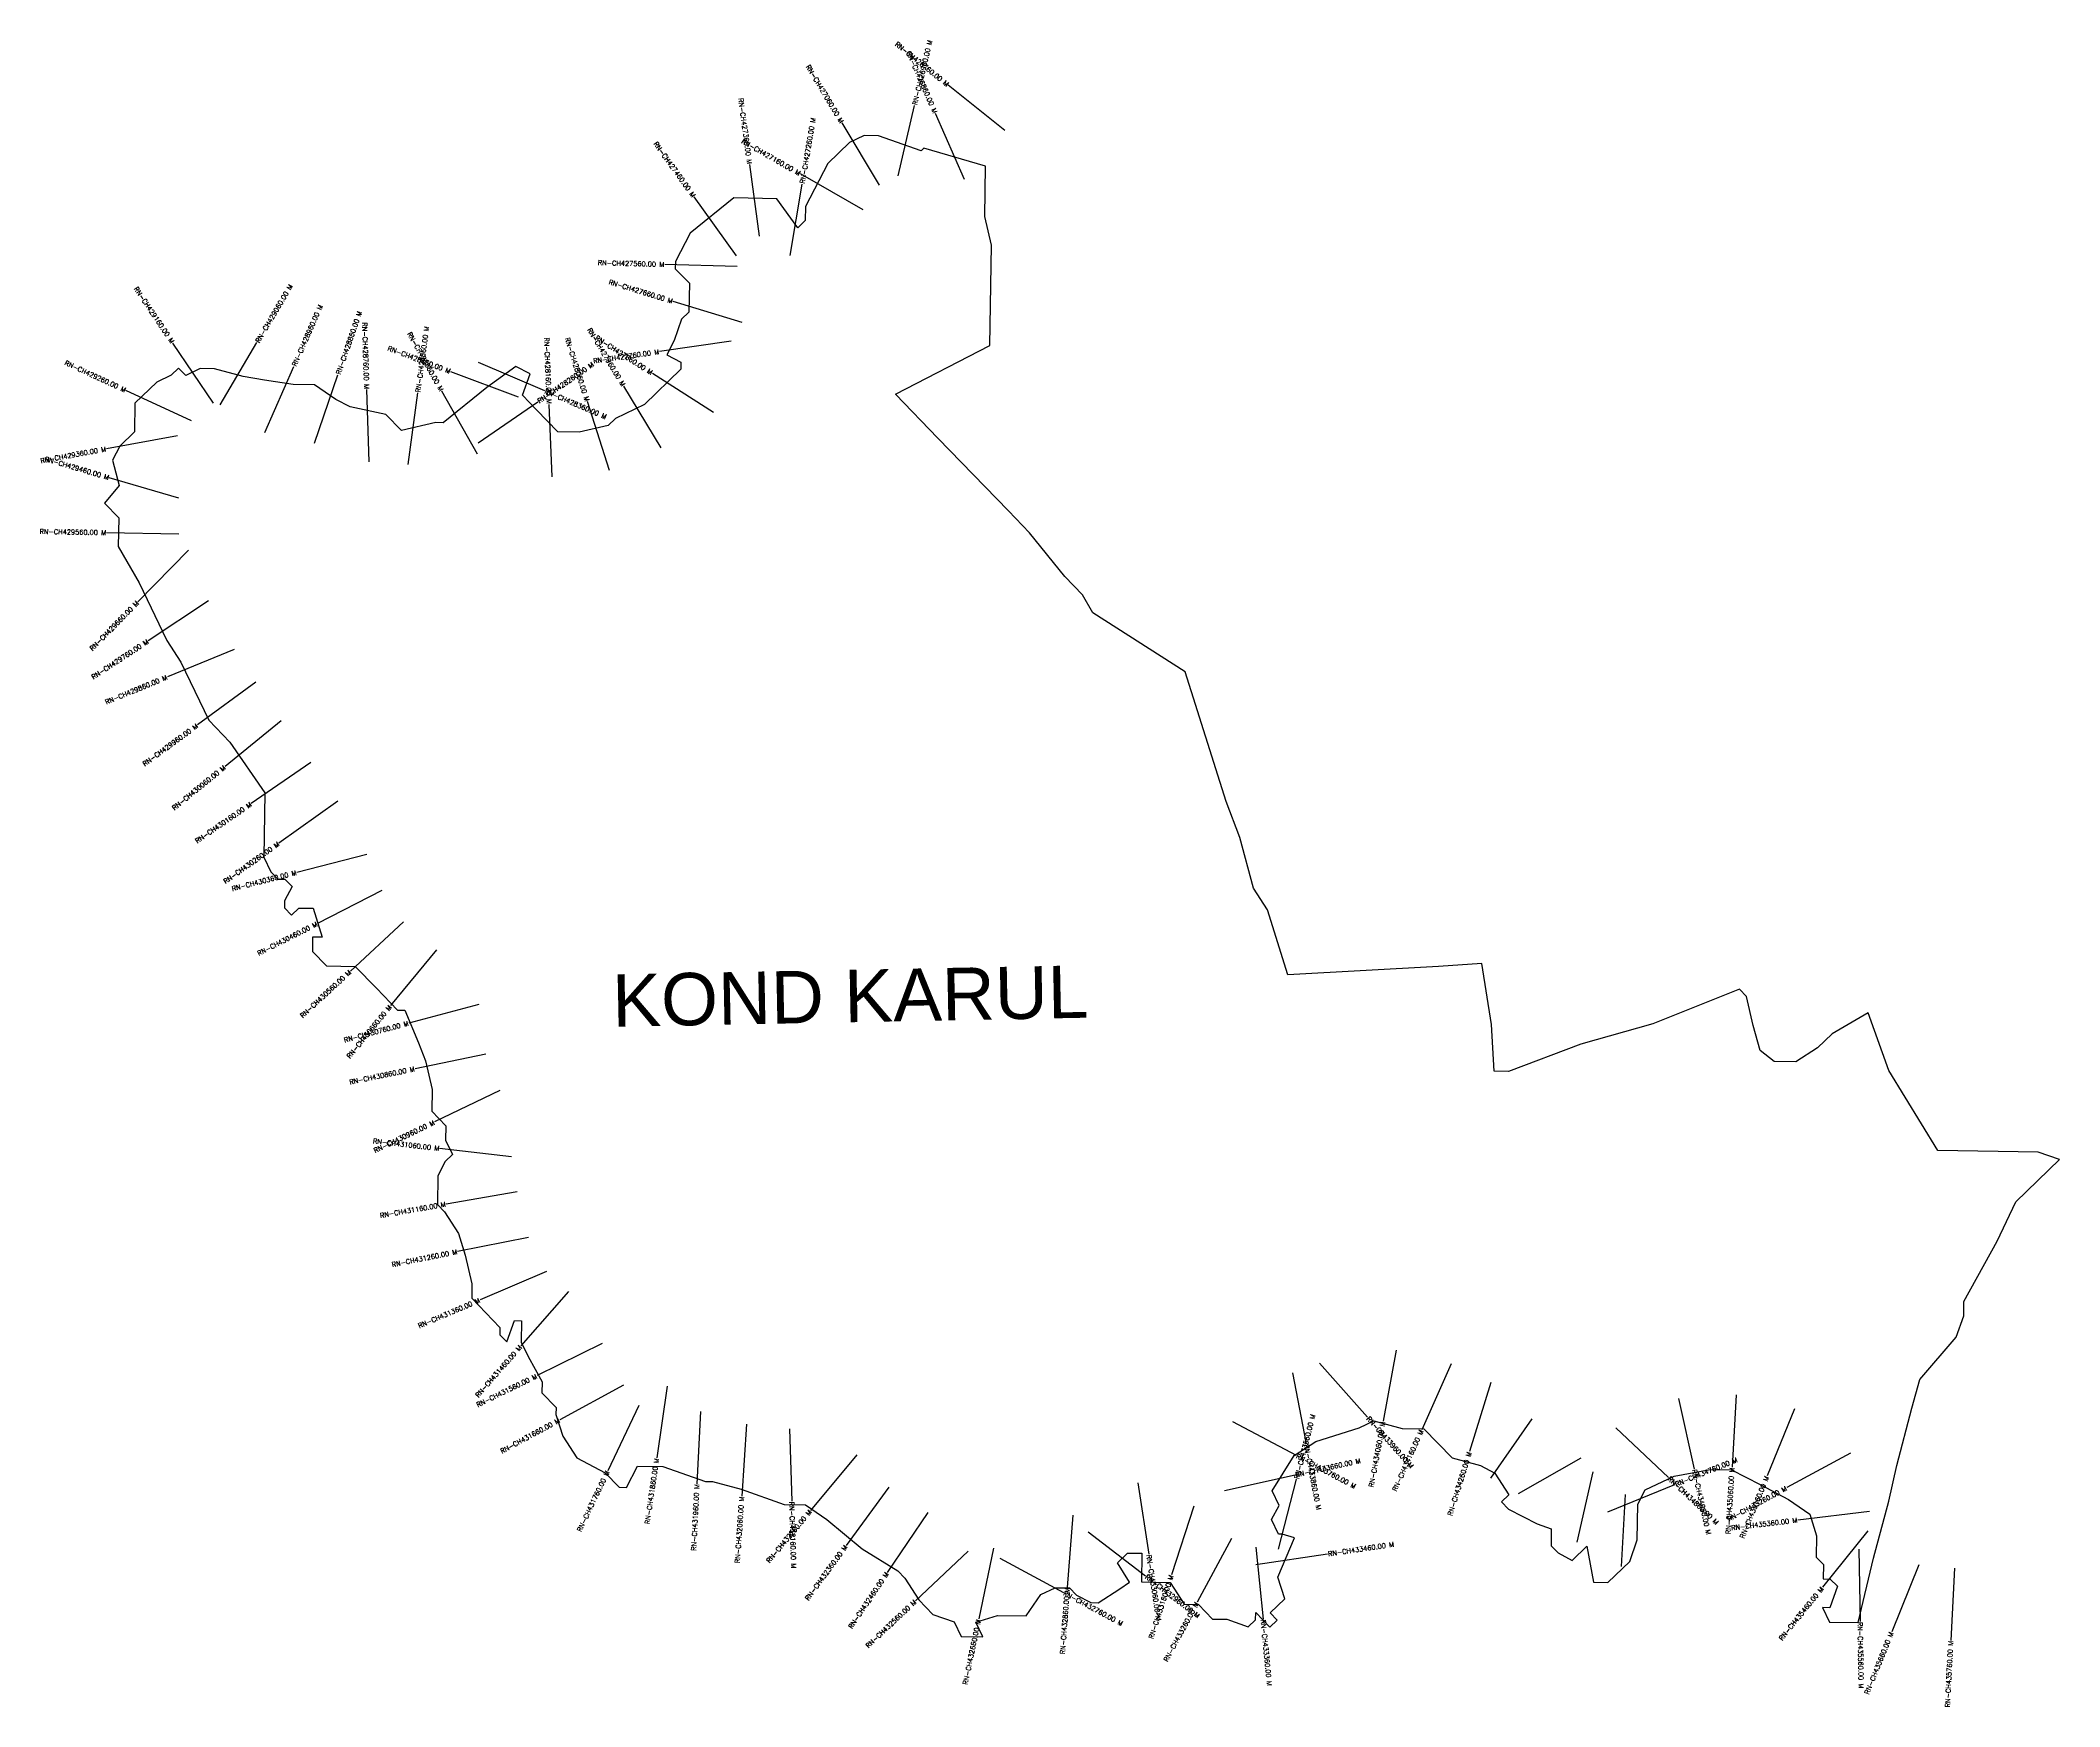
# Model space of a CAD drawing. Header units: metres. Extents: x 305188 to 309375, y 1922807 to 1926263.
import ezdxf
from ezdxf.enums import TextEntityAlignment as Align

# ---------------------------------------------------------------- set-up
doc = ezdxf.new("R2010")
doc.units = ezdxf.units.M
for name, color, linetype in [('CS', 134, 'Continuous'), ('CSMark', 6, 'Continuous'), ('VILLAGE BOUNDRY', 10, 'Continuous'), ('VILLAGE NAME', 250, 'Continuous')]:
    doc.layers.add(name, color=color, linetype=linetype)
doc.styles.get("Standard").update_dxf_attribs({"font": 'simplex.shx'})

msp = doc.modelspace()

# ---------------------------------------------------------------- linework, layer by layer
at = {"layer": 'CS'}
for p, q in [((307187.5, 1926075.4), (307070.6, 1926169.4)), ((306966.3, 1925981.8), (307000.8, 1926127.8)), ((307104.2, 1925973.8), (307044.1, 1926111.2)), ((306927.7, 1925962.6), (306850.6, 1926091.3)), ((306679.2, 1925856.3), (306658.9, 1926005)), ((306894.1, 1925911.1), (306763.8, 1925985.5)), ((306742.5, 1925816.8), (306767.5, 1925964.7)), ((306631.5, 1925816), (306543.9, 1925937.8)), ((306632.7, 1925793.8), (306482.8, 1925797.8)), ((306643.3, 1925677.3), (306499.8, 1925721.3)), ((305546.9, 1925510.4), (305463.1, 1925634.9)), ((305561.1, 1925506.5), (305637.2, 1925635.8)), ((306620.4, 1925638.5), (306472, 1925617.3)), ((305653.4, 1925449.1), (305713.7, 1925586.5)), ((305756.2, 1925427.5), (305805.2, 1925569.3)), ((306179.2, 1925522.5), (306038.9, 1925575.5)), ((306095.9, 1925595.5), (306233.6, 1925536.2)), ((306583.5, 1925491.2), (306457.2, 1925572.1)), ((305501.7, 1925473.6), (305365.5, 1925536.5)), ((305869.8, 1925388.8), (305864.9, 1925538.8)), ((305951, 1925383), (305970.7, 1925531.7)), ((306094.4, 1925404.7), (306020.8, 1925535.4)), ((306475.2, 1925417.4), (306397.8, 1925545.8)), ((306096, 1925427.8), (306219.4, 1925513)), ((306249, 1925357.8), (306243.1, 1925507.7)), ((306368, 1925370.6), (306322.5, 1925513.5)), ((305472.7, 1925442.7), (305325.2, 1925415.6)), ((305475, 1925313.2), (305331.1, 1925355.6)), ((305475.5, 1925238.9), (305325.5, 1925241.7)), ((305495.3, 1925205.6), (305390.3, 1925098.5)), ((305536.8, 1925100.1), (305411.6, 1925017.6)), ((305590.2, 1924999.5), (305451.4, 1924942.6)), ((305634.7, 1924932), (305513.9, 1924843.1)), ((305687.5, 1924851.6), (305571.1, 1924757)), ((305748.7, 1924765.3), (305625.2, 1924680.1)), ((305804.8, 1924684.8), (305682.6, 1924597.8)), ((305865.3, 1924574.2), (305719.9, 1924537.3)), ((305896.2, 1924499.5), (305762.5, 1924431.4)), ((305940.8, 1924434.7), (305830.9, 1924332.7)), ((306009.3, 1924376.9), (305914.2, 1924260.9)), ((306097.1, 1924263.1), (305952.1, 1924224.8)), ((306111.9, 1924160.3), (305965, 1924130.1)), ((306140.7, 1924084.6), (306005.5, 1924019.8)), ((306165.1, 1923947.6), (306016, 1923964.5)), ((306177, 1923875.1), (306029.2, 1923849.4)), ((306200.3, 1923780.4), (306053.2, 1923750.9)), ((306237.8, 1923709.7), (306099.9, 1923650.8)), ((306282.8, 1923668.2), (306184.1, 1923555.3)), ((306352.6, 1923560), (306218, 1923493.7)), ((307840, 1923519.6), (307939.9, 1923407.6)), ((307999.1, 1923546.8), (307972.2, 1923399.2)), ((308113.5, 1923518.2), (308052.1, 1923381.4)), ((306396.9, 1923473.7), (306265, 1923402.2)), ((306487.9, 1923471.8), (306466.2, 1923323.3)), ((307784.3, 1923499.2), (307812.6, 1923351.9)), ((308195.6, 1923479.7), (308151.4, 1923336.4)), ((306428.8, 1923431.9), (306364.5, 1923296.4)), ((308584.2, 1923446.2), (308617, 1923299.9)), ((308704.2, 1923453.7), (308695.5, 1923303.9)), ((306556.8, 1923419.2), (306549.5, 1923269.4)), ((306652.5, 1923393.3), (306642.4, 1923243.7)), ((307659.6, 1923398.8), (307792, 1923328.4)), ((308280.2, 1923403.8), (308194.5, 1923280.7)), ((308825, 1923424.5), (308768.3, 1923285.7)), ((306741.2, 1923383.1), (306745.9, 1923233.2)), ((308454.6, 1923385.4), (308563.8, 1923282.6)), ((306880.9, 1923329.7), (306785, 1923214.3)), ((308382.3, 1923322.4), (308251.9, 1923248.3)), ((308940.9, 1923332.8), (308809, 1923261.4)), ((306947.1, 1923262.7), (306858.7, 1923141.5)), ((307463.6, 1923271.4), (307486.2, 1923123.1)), ((307643, 1923255.3), (307789.5, 1923287.7)), ((307755.3, 1923133.5), (307792.5, 1923278.8)), ((308407.1, 1923294.5), (308373.5, 1923148.2)), ((308437.9, 1923211.5), (308577, 1923267.6)), ((307579.9, 1923223.2), (307533.5, 1923080.6)), ((308473.8, 1923247.5), (308465.3, 1923097.7)), ((307027.9, 1923210.1), (306944.1, 1923085.7)), ((307328.5, 1923204.1), (307317.3, 1923054.5)), ((308980.8, 1923211.8), (308831.8, 1923194.2)), ((307164, 1923135.8), (307133.6, 1922989)), ((307360.7, 1923170), (307479.7, 1923078.7)), ((307658, 1923156), (307586.8, 1923024)), ((307708.5, 1923138.1), (307723.1, 1922988.8)), ((308977, 1923171.6), (308882.9, 1923054.7)), ((307111.9, 1923129.6), (307002.7, 1923026.8)), ((307177.1, 1923115.1), (307309.3, 1923044.2)), ((307708.5, 1923102), (307856.9, 1923123.8)), ((308958.6, 1923134), (308961, 1922984)), ((309082.7, 1923101.4), (309026.5, 1922962.3)), ((309156.4, 1923094.5), (309148.9, 1922944.7))]:
    msp.add_line(p, q, dxfattribs=at)
at = {"layer": 'VILLAGE BOUNDRY'}
msp.add_lwpolyline([(307646.5, 1924684.3), (307561.7, 1924953.4), (307370.4, 1925075.6), (307348.7, 1925113.1), (307312.1, 1925150.9), (307239.2, 1925241.4), (307224.6, 1925256.5), (307195.4, 1925286.7), (307049.1, 1925437.9), (306961.3, 1925528.6), (307156.4, 1925629.5), (307159.8, 1925837.7), (307146, 1925897.4), (307147.7, 1926001.5), (307019.7, 1926038.7), (307014.3, 1926033.5), (306925.6, 1926064.7), (306895.8, 1926065.2), (306865.9, 1926050.8), (306820.5, 1926006.9), (306774.4, 1925918.4), (306773.9, 1925888.7), (306758.8, 1925874.1), (306715.2, 1925934.3), (306626, 1925935.8), (306535.5, 1925862.9), (306504.8, 1925803.9), (306504.5, 1925789), (306533.8, 1925758.8), (306532.8, 1925699.3), (306517.7, 1925684.7), (306502.1, 1925640.3), (306486.7, 1925610.8), (306516.2, 1925595.5), (306515.9, 1925580.6), (306440.4, 1925507.5), (306380.4, 1925478.7), (306365.3, 1925464.1), (306305.5, 1925450.2), (306260.9, 1925450.9), (306217.1, 1925496.3), (306187.8, 1925526.5), (306203.4, 1925570.9), (306173.9, 1925586.3), (306113.7, 1925542.6), (306023.2, 1925469.7), (306008.4, 1925470), (305936.7, 1925453.3), (305904.5, 1925486.6), (305830.4, 1925502.6), (305800.9, 1925518), (305756.8, 1925548.5), (305712.2, 1925549.2), (305652.8, 1925557.6), (305608.3, 1925565.8), (305549.1, 1925581.7), (305519.4, 1925582.2), (305489.4, 1925567.8), (305474.7, 1925582.9), (305459.6, 1925568.3), (305429.6, 1925553.9), (305384.3, 1925510), (305383.3, 1925450.5), (305353.1, 1925421.3), (305337.7, 1925391.8), (305351.7, 1925339.5), (305321.4, 1925302.8), (305350.6, 1925272.6), (305349.6, 1925213.1), (305393, 1925138), (305450.5, 1925018), (305479.5, 1924972.9), (305537.1, 1924853), (305580.9, 1924807.6), (305653.5, 1924702.3), (305651.3, 1924568.5), (305665.7, 1924538.5), (305680.3, 1924523.4), (305695.2, 1924523.1), (305709.9, 1924508), (305694.5, 1924478.5), (305694.3, 1924463.7), (305708.9, 1924448.5), (305724, 1924463.2), (305753.7, 1924462.7), (305772.6, 1924402.8), (305752.7, 1924403.2), (305752.3, 1924373.4), (305781.5, 1924343.2), (305841, 1924342.2), (305884.9, 1924296.9), (305928.7, 1924251.5), (305943.6, 1924251.2), (305972.2, 1924183.9), (305986.5, 1924146.4), (306000.4, 1924086.7), (305999.6, 1924042.1), (306028.9, 1924011.9), (306028.4, 1923982.1), (306042.8, 1923952.1), (306027.7, 1923937.5), (306012.3, 1923908), (306011.4, 1923848.5), (306026, 1923833.4), (306055, 1923788.3), (306069.1, 1923743.4), (306083, 1923683.7), (306082.5, 1923654), (306141, 1923593.5), (306140.8, 1923578.6), (306155.4, 1923563.5), (306171, 1923607.9), (306185.9, 1923607.6), (306185.1, 1923563), (306199.5, 1923533), (306228.4, 1923480.5), (306228, 1923458.2), (306257.3, 1923427.9), (306257, 1923413.1), (306271.1, 1923368.2), (306300.2, 1923323.1), (306359.1, 1923292.4), (306388.4, 1923262.1), (306403.3, 1923261.9), (306426.3, 1923306.1), (306478.4, 1923305.3), (306567.1, 1923274.1), (306582, 1923273.8), (306641.2, 1923258), (306730, 1923226.7), (306774.6, 1923226), (306818.7, 1923195.6), (306892.1, 1923134.8), (306965.7, 1923089), (306980.3, 1923073.9), (307009.3, 1923028.8), (307038.5, 1922998.5), (307082.9, 1922982.9), (307097.3, 1922952.9), (307141.9, 1922952.2), (307127.5, 1922982.2), (307172.4, 1922996.3), (307231.9, 1922995.3), (307262.4, 1923039.5), (307292.3, 1923053.8), (307322.1, 1923053.3), (307336.7, 1923038.2), (307366.2, 1923022.9), (307381.1, 1923022.6), (307426.2, 1923051.6), (307446.2, 1923065.5), (307421.2, 1923105.4), (307442.3, 1923125.7), (307472, 1923125.2), (307471.1, 1923065.8), (307530.5, 1923064.8), (307559.5, 1923019.7), (307589.3, 1923019.2), (307618.5, 1922988.9), (307648.3, 1922988.5), (307692.6, 1922972.9), (307707.8, 1922987.5), (307708, 1923002.3), (307737.2, 1922972.1), (307752.4, 1922986.7), (307737.7, 1923001.8), (307768, 1923031.1), (307753.9, 1923076), (307788, 1923157.4), (307762.8, 1923165), (307755.3, 1923165.2), (307740.9, 1923195.2), (307756.3, 1923224.7), (307741.9, 1923254.7), (307787.7, 1923328.3), (307832.9, 1923357.3), (307922.6, 1923385.6), (307952.6, 1923399.9), (308011.8, 1923384.1), (308056.4, 1923383.3), (308114.9, 1923322.9), (308174.2, 1923307), (308203.7, 1923291.7), (308232.6, 1923246.6), (308217.5, 1923231.9), (308232.2, 1923216.8), (308291.2, 1923186.1), (308320.8, 1923175.7), (308320.2, 1923141), (308334.8, 1923125.9), (308364.3, 1923110.5), (308394.5, 1923139.8), (308408.2, 1923065.1), (308437.9, 1923064.7), (308483.3, 1923108.5), (308498.9, 1923152.9), (308500.1, 1923227.3), (308515.4, 1923256.8), (308575.4, 1923285.5), (308650.1, 1923299.2), (308694.7, 1923298.4), (308753.6, 1923267.7), (308812.7, 1923237), (308856.8, 1923206.5), (308870.9, 1923161.6), (308870.1, 1923117), (308884.8, 1923101.9), (308884.3, 1923072.2), (308899.2, 1923071.9), (308913.8, 1923056.8), (308898.2, 1923012.4), (308883.3, 1923012.7), (308897.7, 1922982.7), (308957.2, 1922981.7), (308989.1, 1923115.1), (309020.8, 1923233.6), (309036.9, 1923307.6), (309068.6, 1923426.1), (309084.5, 1923485.4), (309160.3, 1923573.4), (309176, 1923617.7), (309176.4, 1923647.5), (309245.4, 1923772.8), (309284, 1923853.9), (309374.7, 1923941.7), (309330.3, 1923957.3), (309122.1, 1923960.8), (309020.7, 1924126.1), (308978, 1924245.8), (308903, 1924202.4), (308872.7, 1924173.1), (308827.6, 1924144.1), (308783, 1924144.9), (308753.6, 1924167.6), (308739.6, 1924220), (308725.7, 1924279.7), (308711.1, 1924294.8), (308531.4, 1924223.4), (308382, 1924181.2), (308232.3, 1924124.2), (308202.5, 1924124.7), (308196.7, 1924221.5), (308176.5, 1924348.3), (308087.1, 1924342.3), (307774.5, 1924325.1), (307732.1, 1924459.7), (307703.1, 1924504.8), (307675, 1924609.4)], close=True, dxfattribs=at)

# ---------------------------------------------------------------- texts
at = {"layer": 'CSMark'}
for s, rotation, p in [('RN-CH426760.00 M', 321.1918, (307069.8, 1926170)), ('RN-CH426860.00 M', 293.6296, (307043.7, 1926112.1)), ('RN-CH427060.00 M', 300.9199, (306850.1, 1926092.2)), ('RN-CH427360.00 M', 277.7797, (306658.8, 1926006)), ('RN-CH427460.00 M', 305.699, (306543.4, 1925938.7)), ('RN-CH427160.00 M', 330.2934, (306762.9, 1925986)), ('RN-CH427560.00 M', 358.4785, (306481.8, 1925797.9)), ('RN-CH429160.00 M', 303.9571, (305462.6, 1925635.7)), ('RN-CH427660.00 M', 342.9652, (306498.9, 1925721.6)), ('RN-CH428760.00 M', 271.866, (305864.8, 1925539.8)), ('RN-CH428560.00 M', 299.3811, (306020.3, 1925536.3)), ('RN-CH427960.00 M', 301.1009, (306397.2, 1925546.7)), ('RN-CH427860.00 M', 327.363, (306456.3, 1925572.6)), ('RN-CH428460.00 M', 339.2845, (306038, 1925575.9)), ('RN-CH428160.00 M', 272.2282, (306243.1, 1925508.7)), ('RN-CH428060.00 M', 287.6653, (306322.2, 1925514.4)), ('RN-CH427760.00 M', 8.1338, (306471, 1925617.1)), ('RN-CH429260.00 M', 335.2168, (305364.6, 1925536.9)), ('RN-CH429360.00 M', 10.4146, (305324.2, 1925415.4)), ('RN-CH429460.00 M', 343.5817, (305330.1, 1925355.9)), ('RN-CH429560.00 M', 358.9459, (305324.5, 1925241.7)), ('RN-CH429660.00 M', 45.5603, (305389.6, 1925097.8)), ('RN-CH429760.00 M', 33.402, (305410.8, 1925017)), ('RN-CH429860.00 M', 22.2984, (305450.5, 1924942.2)), ('RN-CH429960.00 M', 36.3166, (305513.1, 1924842.5)), ('RN-CH430060.00 M', 39.1257, (305570.3, 1924756.3)), ('RN-CH430160.00 M', 34.6224, (305624.4, 1924679.5)), ('RN-CH430260.00 M', 35.459, (305681.8, 1924597.2)), ('RN-CH430360.00 M', 14.2574, (305718.9, 1924537)), ('RN-CH430460.00 M', 26.9903, (305761.7, 1924431)), ('RN-CH430560.00 M', 42.8566, (305830.1, 1924332)), ('RN-CH430760.00 M', 14.8209, (305951.2, 1924224.5)), ('RN-CH430660.00 M', 50.6601, (305913.6, 1924260.2)), ('RN-CH430860.00 M', 11.6067, (305964, 1924129.9)), ('RN-CH430960.00 M', 25.5976, (306004.6, 1924019.3)), ('RN-CH431060.00 M', 353.5124, (306015.1, 1923964.7)), ('RN-CH431160.00 M', 9.8999, (306028.3, 1923849.2)), ('RN-CH431260.00 M', 11.3168, (306052.2, 1923750.7)), ('RN-CH431360.00 M', 23.0982, (306098.9, 1923650.4)), ('RN-CH431460.00 M', 48.8635, (306183.5, 1923554.5)), ('RN-CH431560.00 M', 26.2187, (306217.1, 1923493.3)), ('RN-CH431660.00 M', 28.4583, (306264.1, 1923401.7)), ('RN-CH434060.00 M', 79.6575, (307972, 1923398.2)), ('RN-CH434160.00 M', 65.8341, (308051.7, 1923380.5)), ('RN-CH431860.00 M', 81.6794, (306466, 1923322.3)), ('RN-CH434260.00 M', 72.8343, (308151.1, 1923335.4)), ('RN-CH431760.00 M', 64.5921, (306364.1, 1923295.5)), ('RN-CH431960.00 M', 87.1976, (306549.4, 1923268.4)), ('RN-CH435060.00 M', 86.6386, (308695.4, 1923302.9)), ('RN-CH435260.00 M', 28.4172, (308808.1, 1923260.9)), ('RN-CH435160.00 M', 67.8065, (308768, 1923284.7)), ('RN-CH432060.00 M', 86.1335, (306642.3, 1923242.7)), ('RN-CH432260.00 M', 50.2814, (306784.4, 1923213.5)), ('RN-CH435360.00 M', 6.7401, (308830.8, 1923194.1)), ('RN-CH432360.00 M', 53.8908, (306858.1, 1923140.7)), ('RN-CH432460.00 M', 56.0477, (306943.6, 1923084.8)), ('RN-CH432860.00 M', 85.7349, (307317.3, 1923053.5)), ('RN-CH433160.00 M', 71.9508, (307533.2, 1923079.7)), ('RN-CH435460.00 M', 51.1592, (308882.3, 1923053.9)), ('RN-CH432560.00 M', 43.284, (307002, 1923026.1)), ('RN-CH433260.00 M', 61.647, (307586.3, 1923023.1)), ('RN-CH432660.00 M', 78.2828, (307133.4, 1922988)), ('RN-CH435660.00 M', 67.9889, (309026.1, 1922961.4)), ('RN-CH435760.00 M', 87.1391, (309148.9, 1922943.7))]:
    msp.add_text(s, height=10, rotation=rotation, dxfattribs=at).set_placement(p, align=Align.MIDDLE_RIGHT)
for s, rotation, p in [('RN-CH426960.00 M', 76.7227, (307001, 1926128.8)), ('RN-CH427260.00 M', 80.3824, (306767.7, 1925965.7)), ('RN-CH429060.00 M', 59.4966, (305637.7, 1925636.6)), ('RN-CH428960.00 M', 66.2993, (305714.1, 1925587.4)), ('RN-CH428860.00 M', 70.9357, (305805.5, 1925570.2)), ('RN-CH428660.00 M', 82.4393, (305970.9, 1925532.7)), ('RN-CH428260.00 M', 34.6085, (306220.3, 1925513.5)), ('RN-CH428360.00 M', 336.7094, (306234.6, 1925535.8)), ('RN-CH433560.00 M', 75.6469, (307792.8, 1923279.8)), ('RN-CH433960.00 M', 311.7142, (307940.5, 1923406.8)), ('RN-CH433860.00 M', 280.8796, (307812.8, 1923351)), ('RN-CH433660.00 M', 12.4424, (307790.4, 1923287.9)), ('RN-CH433760.00 M', 331.9949, (307792.9, 1923327.9)), ('RN-CH434760.00 M', 21.9504, (308577.9, 1923268)), ('RN-CH434860.00 M', 316.7538, (308564.6, 1923281.9)), ('RN-CH434960.00 M', 282.6525, (308617.2, 1923298.9)), ('RN-CH432160.00 M', 271.7759, (306745.9, 1923232.2)), ('RN-CH433460.00 M', 8.3603, (307857.9, 1923124)), ('RN-CH433060.00 M', 278.6472, (307486.3, 1923122.1)), ('RN-CH432960.00 M', 322.506, (307480.5, 1923078.1)), ('RN-CH432760.00 M', 331.782, (307310.1, 1923043.7)), ('RN-CH433360.00 M', 275.5686, (307723.2, 1922987.8)), ('RN-CH435560.00 M', 270.9072, (308961, 1922983))]:
    msp.add_text(s, height=10, rotation=rotation, dxfattribs=at).set_placement(p, align=Align.MIDDLE_LEFT)
at = {"layer": 'VILLAGE NAME', "insert": (306372.6, 1924325.7), "char_height": 108.748, "attachment_point": 1, "rotation": 1.1028}
msp.add_mtext_dynamic_manual_height_columns('{\\fArial|b0|i0|c0|p34;KOND KARUL}', width=1571.314, gutter_width=543.7, heights=[0], dxfattribs=at)

doc.saveas('drawing.dxf')
